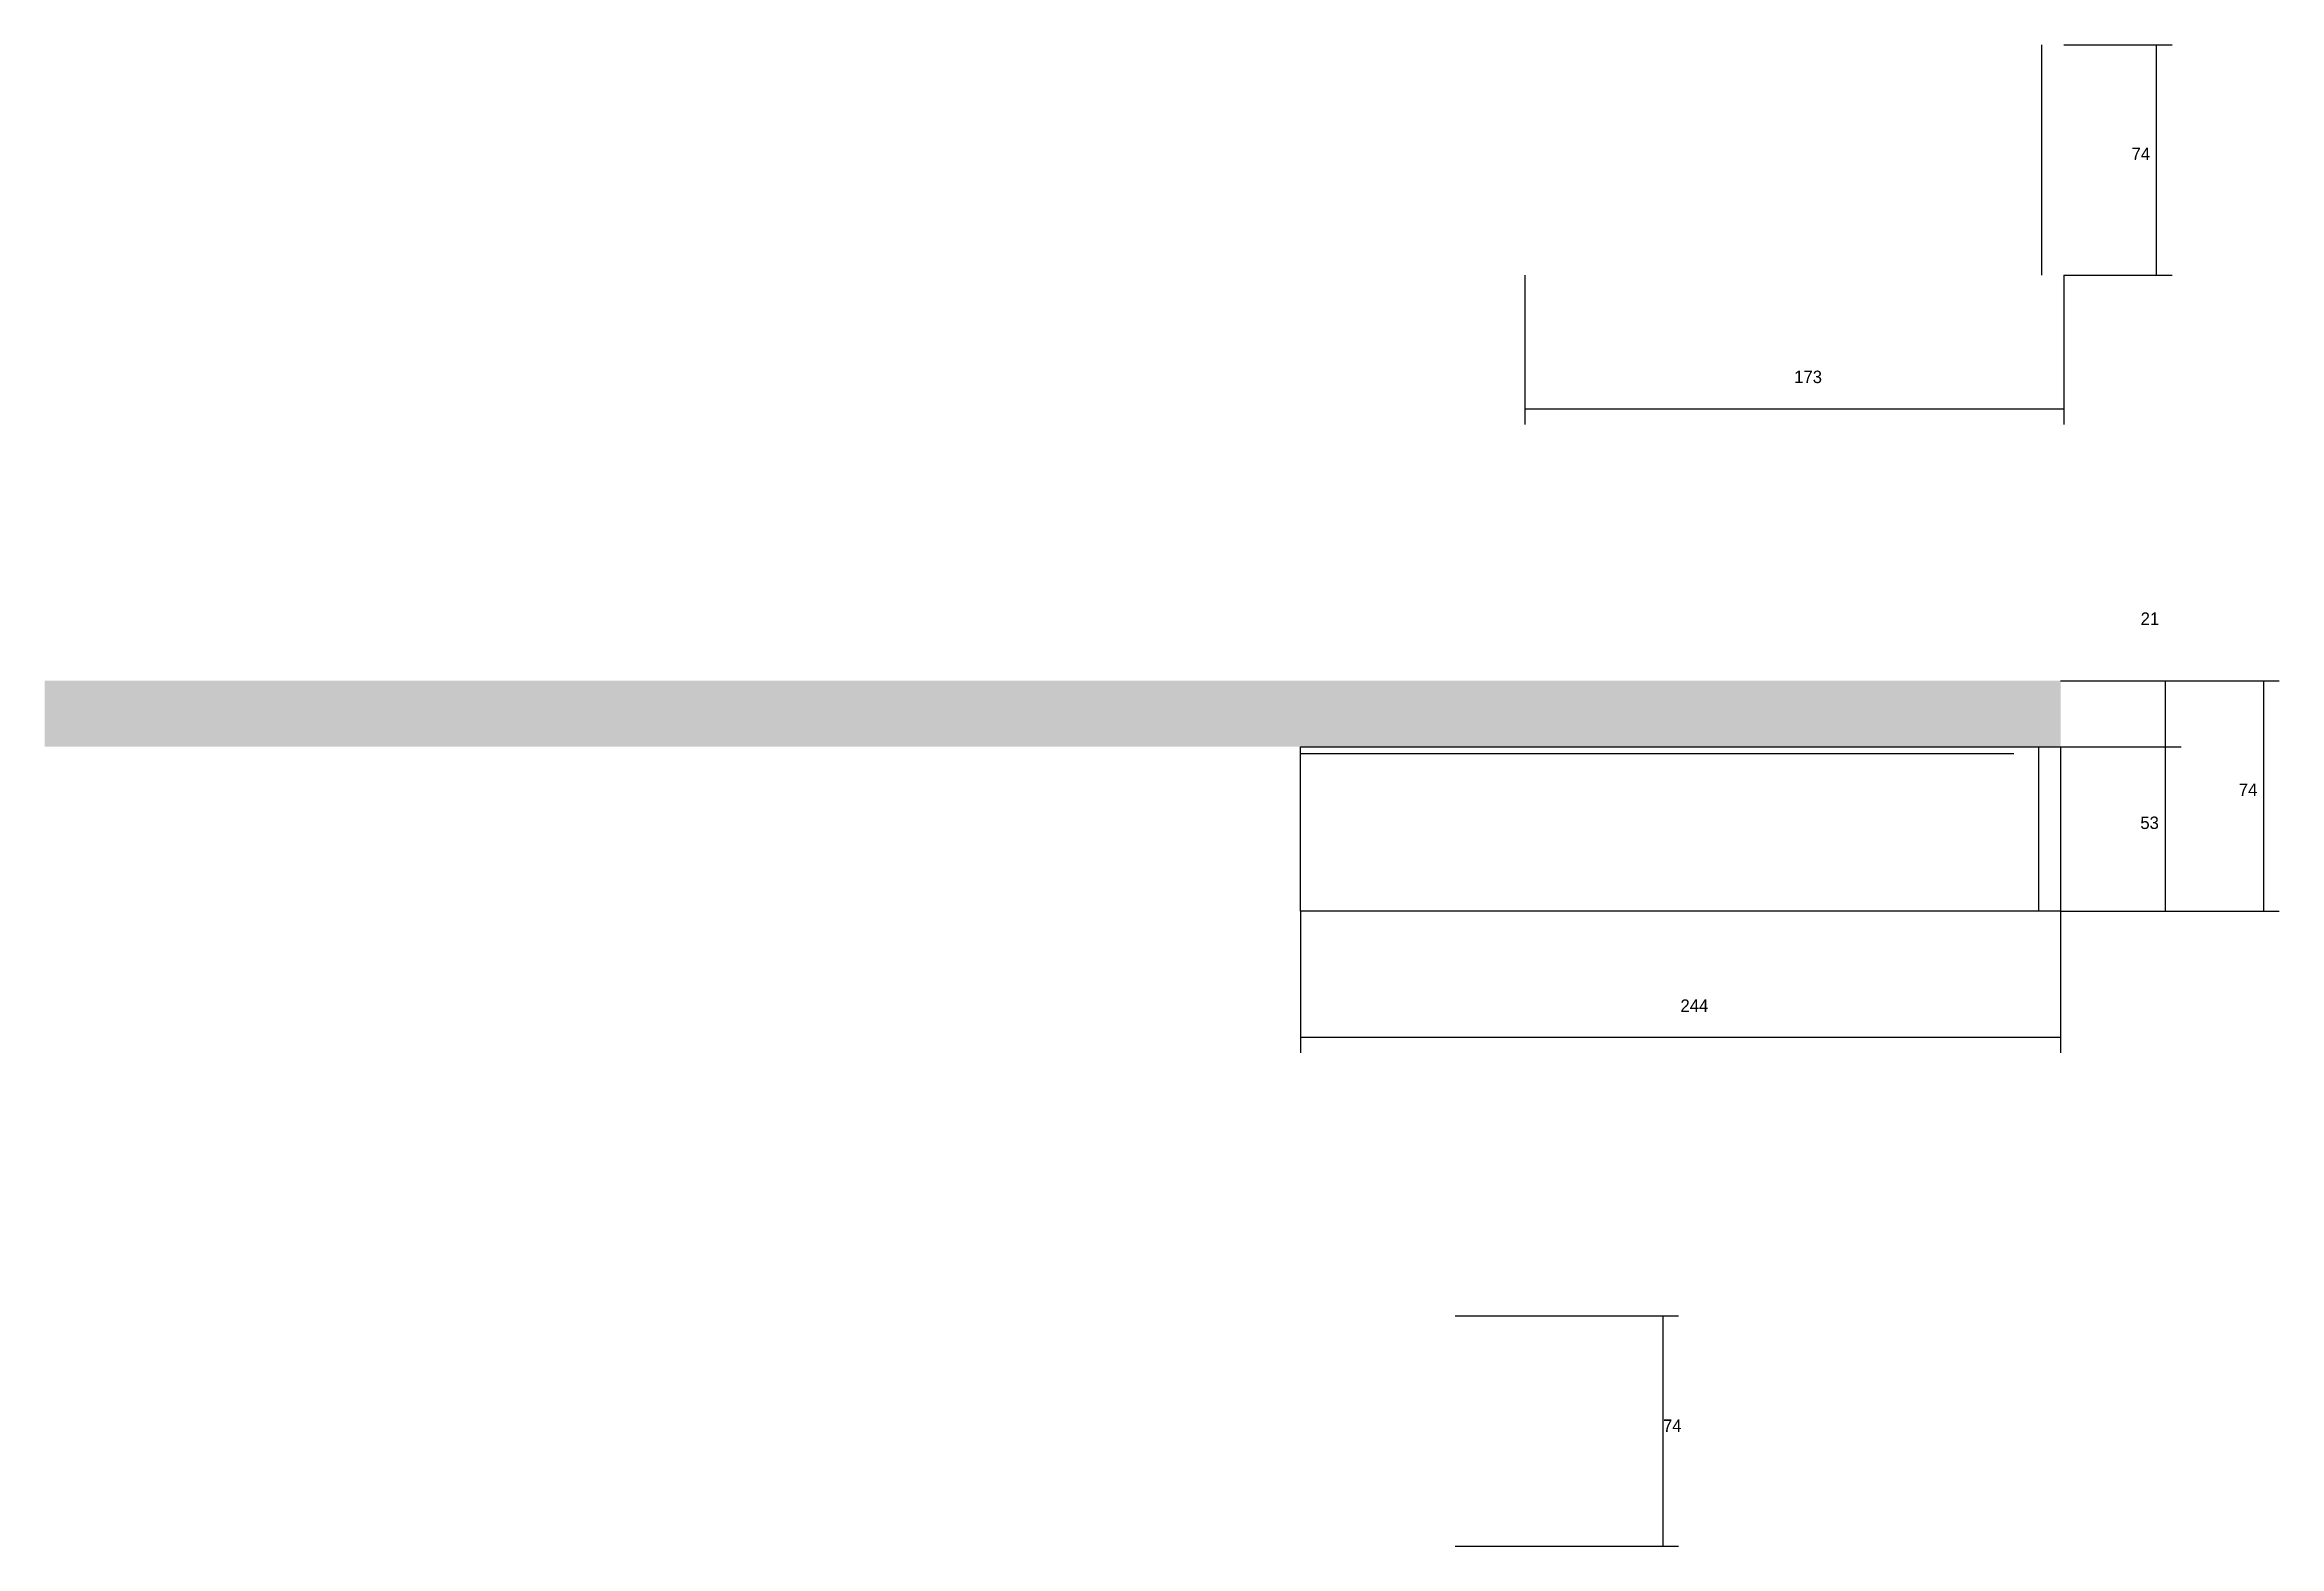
# Model space of a CAD drawing. Header units: metres. Extents: x 137690 to 139109, y 30485 to 30967.
# Drawn here: x 137690 to 138408, y 30485 to 30967 of the extents above; entities that cross this region are included whole.
import ezdxf

# ---------------------------------------------------------------- set-up
doc = ezdxf.new("R2010")
doc.units = ezdxf.units.M
for name, color, linetype in [('COTA', 241, 'Continuous'), ('Escoras', 2, 'Continuous'), ('Painéis', 200, 'Continuous'), ('SARR_2.2x7', 40, 'Continuous')]:
    doc.layers.add(name, color=color, linetype=linetype)

msp = doc.modelspace()

# ---------------------------------------------------------------- texts
at = {"layer": 'COTA'}
for s, p in [('74', (138360.1, 30930)), ('173', (138251.8, 30858.4)), ('21', (138363, 30780.8)), ('74', (138394.5, 30725.9)), ('53', (138362.9, 30715.3)), ('244', (138215.3, 30656.6))]:
    msp.add_text(s, height=4, dxfattribs=at).set_placement(p)
at = {"layer": 'Escoras'}
msp.add_text('74', height=4, dxfattribs=at).set_placement((138209.7, 30521.8))

# ---------------------------------------------------------------- hatches: boundary and pattern name
at = {"layer": 'COTA'}
h = msp.add_hatch(dxfattribs=at)
h.set_pattern_fill('AR-CONC', scale=0.03)
h.paths.add_polyline_path([(138337.3, 30741.7), (138337.3, 30762.9), (137690.3, 30762.9), (137690.3, 30741.7), (137934.3, 30741.7), (138093.3, 30741.7)])

# ---------------------------------------------------------------- linework, layer by layer
for p, q in [((138338.3, 30967), (138373.1, 30967)), ((138368.1, 30893), (138368.1, 30967)), ((138165.3, 30893), (138165.3, 30845.1)), ((138338.3, 30893), (138338.3, 30845.1)), ((138338.3, 30893), (138373.1, 30893)), ((138165.3, 30850.1), (138338.3, 30850.1)), ((138337.3, 30762.9), (138407.5, 30762.9)), ((138337.3, 30762.9), (138376, 30762.9)), ((138371, 30741.7), (138371, 30762.9)), ((138402.5, 30688.9), (138402.5, 30762.9)), ((138337.3, 30741.7), (138376, 30741.7)), ((138337.3, 30741.7), (138376, 30741.7)), ((138371, 30688.9), (138371, 30741.7)), ((138093.3, 30688.9), (138093.3, 30643.5)), ((138337.3, 30688.9), (138337.3, 30643.5)), ((138337.3, 30688.9), (138376, 30688.9)), ((138337.3, 30688.9), (138407.5, 30688.9)), ((138093.3, 30648.5), (138337.3, 30648.5))]:
    msp.add_line(p, q, dxfattribs=at)
at = {"layer": 'Escoras'}
for p, q in [((138143, 30559.1), (138214.7, 30559.1)), ((138209.7, 30485.1), (138209.7, 30559.1)), ((138143, 30485.1), (138214.7, 30485.1))]:
    msp.add_line(p, q, dxfattribs=at)
at = {"layer": 'Painéis'}
msp.add_lwpolyline([(138093.3, 30741.7), (138337.3, 30741.7), (138337.3, 30688.9), (138093.3, 30688.9)], close=True, dxfattribs=at)
at = {"layer": 'SARR_2.2x7'}
for p, q in [((138331.3, 30893), (138331.3, 30967)), ((138093.3, 30739.5), (138322.3, 30739.5)), ((138330.3, 30688.9), (138330.3, 30741.7))]:
    msp.add_line(p, q, dxfattribs=at)

msp.set_redraw_order([(e.dxf.handle, doc.entitydb.next_handle()) for e in msp.query("TEXT MTEXT ATTDEF DIMENSION ARC_DIMENSION")])  # texts and dimensions are drawn at this point

doc.saveas('drawing.dxf')
